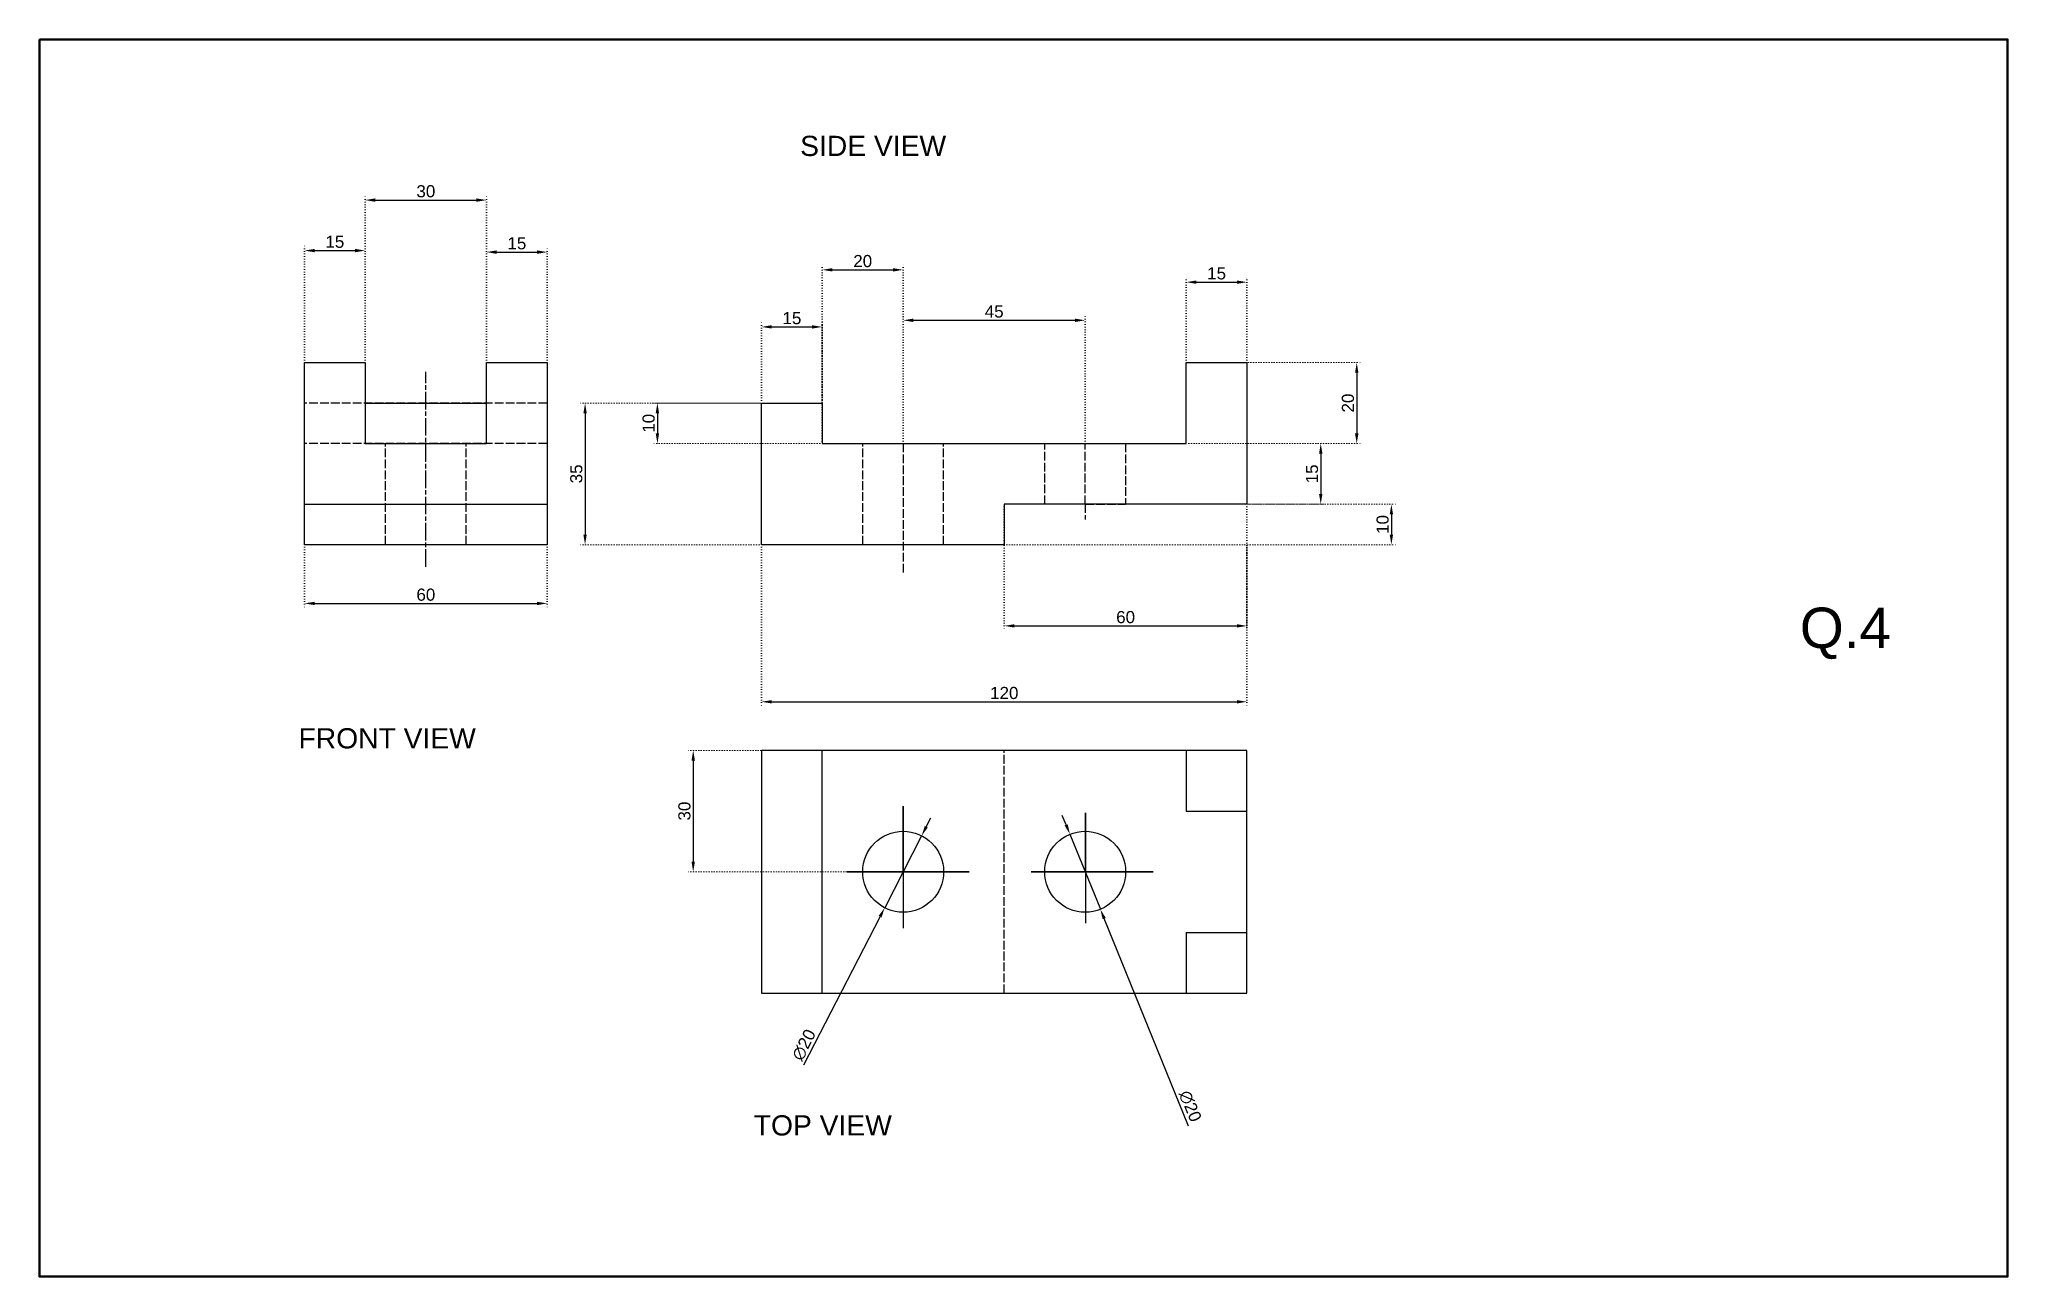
# Model space of a CAD drawing. Header units: millimetres. Extents: x 895 to 1985, y 570 to 1298.
# Drawn here: x 1498.5 to 1985.1, y 992.7 to 1298.5 of the extents above; entities that cross this region are included whole.
import ezdxf

# ---------------------------------------------------------------- set-up
doc = ezdxf.new("R2010")
doc.units = ezdxf.units.MM
doc.header["$LTSCALE"] = 0.18
for name, pattern in [('ACAD_ISO02W100', [15, 12, -3]), ('ACAD_ISO07W100', [3, 0, -3]), ('ACAD_ISO08W100', [36, 24, -3, 6, -3]), ('HIDDEN', [9.525, 6.35, -3.175])]:
    doc.linetypes.add(name, pattern=pattern)
doc.layers.add('DotDash', color=7, linetype='HIDDEN')
doc.layers.add('rectangle', color=7, linetype='Continuous', lineweight=50)
doc.styles.get("Standard").update_dxf_attribs({"font": 'arial.ttf'})
doc.dimstyles.new('ISO-25', dxfattribs={"dimtxt": 3, "dimasz": 2.5, "dimexe": 1.25, "dimexo": 0.625, "dimtad": 1, "dimtxsty": 'Standard', "dimcen": 2.5, "dimclrd": 3, "dimclre": 2, "dimadec": 0, "dimazin": 0, "dimtfac": 1, "dimtmove": 0, "dimatfit": 3, "dimfxl": 1, "dimlwd": 25, "dimlwe": 20, "dimarcsym": 0})

msp = doc.modelspace()

# ---------------------------------------------------------------- texts
at = {"lineweight": 25, "char_height": 5, "attachment_point": 1}
for s, width, insert in [('SIDE VIEW', 90.7446349, (1686.60515, 1274.6693)), ('FRONT VIEW', 51.2519279, (1562.5835, 1128.24929)), ('TOP VIEW', 72.3991493, (1675.13189, 1032.59473))]:
    msp.add_mtext_dynamic_manual_height_columns(s, width=width, gutter_width=12.5, heights=[0], dxfattribs=dict(at, insert=insert))
at = {"layer": 'DotDash', "insert": (1933.76559, 1158.05629), "char_height": 10, "attachment_point": 1}
msp.add_mtext_dynamic_manual_height_columns('Q.4', width=76.8035325, gutter_width=12.5, heights=[0], dxfattribs=at)

# ---------------------------------------------------------------- blocks, each defined once
blk = doc.blocks.new('*D36')
at = {"color": 3, "linetype": 'Continuous', "lineweight": 25, "transparency": 16777216}
for p, q in [((1752.36, 1104.35), (1751.42, 1106.67)), ((1753.31, 1102.04), (1760.83, 1083.51)), ((1782.61, 1029.92), (1761.78, 1081.19))]:
    blk.add_line(p, q, dxfattribs=at)
at = {"color": 3, "lineweight": 25, "transparency": 16777216}
for points in [[(1752.75, 1104.51), (1751.98, 1104.2), (1753.31, 1102.04)], [(1762.16, 1081.35), (1761.39, 1081.04), (1760.83, 1083.51)]]:
    blk.add_solid(points, dxfattribs=at)
at = {"layer": 'Defpoints', "color": 0, "lineweight": 25, "transparency": 16777216}
for p in [(1753.31, 1102.04), (1760.83, 1083.51)]:
    blk.add_point(p, dxfattribs=at)
at = {"color": 0, "transparency": 16777216, "insert": (1783.03, 1034.84), "char_height": 3, "attachment_point": 5, "rotation": 292.1133}
blk.add_mtext('∅20', dxfattribs=at)
blk = doc.blocks.new('*D37')
at = {"color": 2, "linetype": 'ACAD_ISO07W100', "lineweight": 20, "transparency": 16777216}
for p, q in [((1564.06, 1172.98), (1564.06, 1157.84)), ((1624.06, 1172.98), (1624.06, 1157.84))]:
    blk.add_line(p, q, dxfattribs=at)
at = {"color": 3, "linetype": 'Continuous', "lineweight": 25, "transparency": 16777216}
blk.add_line((1566.56, 1159.09), (1621.56, 1159.09), dxfattribs=at)
at = {"color": 3, "lineweight": 25, "transparency": 16777216}
for points in [[(1566.56, 1159.5), (1566.56, 1158.67), (1564.06, 1159.09)], [(1621.56, 1159.5), (1621.56, 1158.67), (1624.06, 1159.09)]]:
    blk.add_solid(points, dxfattribs=at)
at = {"layer": 'Defpoints', "color": 0, "lineweight": 25, "transparency": 16777216}
for p in [(1564.06, 1173.61), (1624.06, 1173.61), (1624.06, 1159.09)]:
    blk.add_point(p, dxfattribs=at)
at = {"color": 0, "transparency": 16777216, "insert": (1594.06, 1161.24), "char_height": 3, "attachment_point": 5}
blk.add_mtext('60', dxfattribs=at)
blk = doc.blocks.new('*D38')
at = {"color": 2, "linetype": 'ACAD_ISO07W100', "lineweight": 20, "transparency": 16777216}
for p, q in [((1782.7, 1218.61), (1825.46, 1218.61)), ((1782.7, 1198.61), (1825.46, 1198.61))]:
    blk.add_line(p, q, dxfattribs=at)
at = {"color": 3, "linetype": 'Continuous', "lineweight": 25, "transparency": 16777216}
blk.add_line((1824.21, 1216.11), (1824.21, 1201.11), dxfattribs=at)
at = {"color": 3, "lineweight": 25, "transparency": 16777216}
for points in [[(1823.79, 1216.11), (1824.63, 1216.11), (1824.21, 1218.61)], [(1823.79, 1201.11), (1824.63, 1201.11), (1824.21, 1198.61)]]:
    blk.add_solid(points, dxfattribs=at)
at = {"layer": 'Defpoints', "color": 0, "lineweight": 25, "transparency": 16777216}
for p in [(1782.07, 1218.61), (1782.07, 1198.61), (1824.21, 1198.61)]:
    blk.add_point(p, dxfattribs=at)
at = {"color": 0, "transparency": 16777216, "insert": (1822.05, 1208.61), "char_height": 3, "attachment_point": 5, "rotation": 90}
blk.add_mtext('20', dxfattribs=at)
blk = doc.blocks.new('*D39')
at = {"color": 2, "linetype": 'ACAD_ISO07W100', "lineweight": 20, "transparency": 16777216}
for p, q in [((1782.07, 1219.23), (1782.07, 1239.74)), ((1797.07, 1219.23), (1797.07, 1239.74))]:
    blk.add_line(p, q, dxfattribs=at)
at = {"color": 3, "linetype": 'Continuous', "lineweight": 25, "transparency": 16777216}
blk.add_line((1784.57, 1238.49), (1794.57, 1238.49), dxfattribs=at)
at = {"color": 3, "lineweight": 25, "transparency": 16777216}
for points in [[(1784.57, 1238.91), (1784.57, 1238.07), (1782.07, 1238.49)], [(1794.57, 1238.91), (1794.57, 1238.07), (1797.07, 1238.49)]]:
    blk.add_solid(points, dxfattribs=at)
at = {"layer": 'Defpoints', "color": 0, "lineweight": 25, "transparency": 16777216}
for p in [(1797.07, 1238.49), (1782.07, 1218.61), (1797.07, 1218.61)]:
    blk.add_point(p, dxfattribs=at)
at = {"color": 0, "transparency": 16777216, "insert": (1789.57, 1240.65), "char_height": 3, "attachment_point": 5}
blk.add_mtext('15', dxfattribs=at)
blk = doc.blocks.new('*D40')
at = {"color": 2, "linetype": 'ACAD_ISO07W100', "lineweight": 20, "transparency": 16777216}
for p, q in [((1782.7, 1198.61), (1816.56, 1198.61)), ((1782.7, 1183.61), (1816.56, 1183.61))]:
    blk.add_line(p, q, dxfattribs=at)
at = {"color": 3, "linetype": 'Continuous', "lineweight": 25, "transparency": 16777216}
blk.add_line((1815.31, 1196.11), (1815.31, 1186.11), dxfattribs=at)
at = {"color": 3, "lineweight": 25, "transparency": 16777216}
for points in [[(1814.9, 1196.11), (1815.73, 1196.11), (1815.31, 1198.61)], [(1814.9, 1186.11), (1815.73, 1186.11), (1815.31, 1183.61)]]:
    blk.add_solid(points, dxfattribs=at)
at = {"layer": 'Defpoints', "color": 0, "lineweight": 25, "transparency": 16777216}
for p in [(1782.07, 1198.61), (1782.07, 1183.61), (1815.31, 1183.61)]:
    blk.add_point(p, dxfattribs=at)
at = {"color": 0, "transparency": 16777216, "insert": (1813.16, 1191.11), "char_height": 3, "attachment_point": 5, "rotation": 90}
blk.add_mtext('15', dxfattribs=at)
blk = doc.blocks.new('*D41')
at = {"color": 2, "linetype": 'ACAD_ISO07W100', "lineweight": 20, "transparency": 16777216}
for p, q in [((1737.7, 1183.61), (1834.03, 1183.61)), ((1737.7, 1173.61), (1834.03, 1173.61))]:
    blk.add_line(p, q, dxfattribs=at)
at = {"color": 3, "linetype": 'Continuous', "lineweight": 25, "transparency": 16777216}
blk.add_line((1832.78, 1181.11), (1832.78, 1176.11), dxfattribs=at)
at = {"color": 3, "lineweight": 25, "transparency": 16777216}
for points in [[(1832.36, 1181.11), (1833.19, 1181.11), (1832.78, 1183.61)], [(1832.36, 1176.11), (1833.19, 1176.11), (1832.78, 1173.61)]]:
    blk.add_solid(points, dxfattribs=at)
at = {"layer": 'Defpoints', "color": 0, "lineweight": 25, "transparency": 16777216}
for p in [(1737.07, 1183.61), (1737.07, 1173.61), (1832.78, 1173.61)]:
    blk.add_point(p, dxfattribs=at)
at = {"color": 0, "transparency": 16777216, "insert": (1830.62, 1178.61), "char_height": 3, "attachment_point": 5, "rotation": 90}
blk.add_mtext('10', dxfattribs=at)
blk = doc.blocks.new('*D42')
at = {"color": 2, "linetype": 'ACAD_ISO07W100', "lineweight": 20, "transparency": 16777216}
for p, q in [((1691.45, 1208.61), (1650.06, 1208.61)), ((1691.45, 1198.61), (1650.06, 1198.61))]:
    blk.add_line(p, q, dxfattribs=at)
at = {"color": 3, "linetype": 'Continuous', "lineweight": 25, "transparency": 16777216}
blk.add_line((1651.31, 1206.11), (1651.31, 1201.11), dxfattribs=at)
at = {"color": 3, "lineweight": 25, "transparency": 16777216}
for points in [[(1650.89, 1206.11), (1651.72, 1206.11), (1651.31, 1208.61)], [(1650.89, 1201.11), (1651.72, 1201.11), (1651.31, 1198.61)]]:
    blk.add_solid(points, dxfattribs=at)
at = {"layer": 'Defpoints', "color": 0, "lineweight": 25, "transparency": 16777216}
for p in [(1692.07, 1208.61), (1651.31, 1198.61), (1692.07, 1198.61)]:
    blk.add_point(p, dxfattribs=at)
at = {"color": 0, "transparency": 16777216, "insert": (1649.15, 1203.61), "char_height": 3, "attachment_point": 5, "rotation": 90}
blk.add_mtext('10', dxfattribs=at)
blk = doc.blocks.new('*D43')
at = {"color": 2, "linetype": 'ACAD_ISO07W100', "lineweight": 20, "transparency": 16777216}
for p, q in [((1676.45, 1208.61), (1632.18, 1208.61)), ((1676.45, 1173.61), (1632.18, 1173.61))]:
    blk.add_line(p, q, dxfattribs=at)
at = {"color": 3, "linetype": 'Continuous', "lineweight": 25, "transparency": 16777216}
blk.add_line((1633.43, 1206.11), (1633.43, 1176.11), dxfattribs=at)
at = {"color": 3, "lineweight": 25, "transparency": 16777216}
for points in [[(1633.01, 1206.11), (1633.84, 1206.11), (1633.43, 1208.61)], [(1633.01, 1176.11), (1633.84, 1176.11), (1633.43, 1173.61)]]:
    blk.add_solid(points, dxfattribs=at)
at = {"layer": 'Defpoints', "color": 0, "lineweight": 25, "transparency": 16777216}
for p in [(1677.07, 1208.61), (1633.43, 1173.61), (1677.07, 1173.61)]:
    blk.add_point(p, dxfattribs=at)
at = {"color": 0, "transparency": 16777216, "insert": (1631.27, 1191.11), "char_height": 3, "attachment_point": 5, "rotation": 90}
blk.add_mtext('35', dxfattribs=at)
blk = doc.blocks.new('*D44')
at = {"color": 2, "linetype": 'ACAD_ISO07W100', "lineweight": 20, "transparency": 16777216}
for p, q in [((1677.07, 1209.23), (1677.07, 1228.68)), ((1692.07, 1209.23), (1692.07, 1228.68))]:
    blk.add_line(p, q, dxfattribs=at)
at = {"color": 3, "linetype": 'Continuous', "lineweight": 25, "transparency": 16777216}
blk.add_line((1679.57, 1227.43), (1689.57, 1227.43), dxfattribs=at)
at = {"color": 3, "lineweight": 25, "transparency": 16777216}
for points in [[(1679.57, 1227.85), (1679.57, 1227.02), (1677.07, 1227.43)], [(1689.57, 1227.85), (1689.57, 1227.02), (1692.07, 1227.43)]]:
    blk.add_solid(points, dxfattribs=at)
at = {"layer": 'Defpoints', "color": 0, "lineweight": 25, "transparency": 16777216}
for p in [(1692.07, 1227.43), (1677.07, 1208.61), (1692.07, 1208.61)]:
    blk.add_point(p, dxfattribs=at)
at = {"color": 0, "transparency": 16777216, "insert": (1684.57, 1229.59), "char_height": 3, "attachment_point": 5}
blk.add_mtext('15', dxfattribs=at)
blk = doc.blocks.new('*D45')
at = {"color": 2, "linetype": 'ACAD_ISO07W100', "lineweight": 20, "transparency": 16777216}
for p, q in [((1737.07, 1182.98), (1737.07, 1152.29)), ((1797.07, 1182.98), (1797.07, 1152.29))]:
    blk.add_line(p, q, dxfattribs=at)
at = {"color": 3, "linetype": 'Continuous', "lineweight": 25, "transparency": 16777216}
blk.add_line((1739.57, 1153.54), (1794.57, 1153.54), dxfattribs=at)
at = {"color": 3, "lineweight": 25, "transparency": 16777216}
for points in [[(1739.57, 1153.95), (1739.57, 1153.12), (1737.07, 1153.54)], [(1794.57, 1153.95), (1794.57, 1153.12), (1797.07, 1153.54)]]:
    blk.add_solid(points, dxfattribs=at)
at = {"layer": 'Defpoints', "color": 0, "lineweight": 25, "transparency": 16777216}
for p in [(1737.07, 1183.61), (1797.07, 1183.61), (1797.07, 1153.54)]:
    blk.add_point(p, dxfattribs=at)
at = {"color": 0, "transparency": 16777216, "insert": (1767.07, 1155.69), "char_height": 3, "attachment_point": 5}
blk.add_mtext('60', dxfattribs=at)
blk = doc.blocks.new('*D46')
at = {"color": 2, "linetype": 'ACAD_ISO07W100', "lineweight": 20, "transparency": 16777216}
for p, q in [((1677.07, 1172.98), (1677.07, 1133.54)), ((1797.07, 1172.98), (1797.07, 1133.54))]:
    blk.add_line(p, q, dxfattribs=at)
at = {"color": 3, "linetype": 'Continuous', "lineweight": 25, "transparency": 16777216}
blk.add_line((1679.57, 1134.79), (1794.57, 1134.79), dxfattribs=at)
at = {"color": 3, "lineweight": 25, "transparency": 16777216}
for points in [[(1679.57, 1135.2), (1679.57, 1134.37), (1677.07, 1134.79)], [(1794.57, 1135.2), (1794.57, 1134.37), (1797.07, 1134.79)]]:
    blk.add_solid(points, dxfattribs=at)
at = {"layer": 'Defpoints', "color": 0, "lineweight": 25, "transparency": 16777216}
for p in [(1677.07, 1173.61), (1797.07, 1173.61), (1797.07, 1134.79)]:
    blk.add_point(p, dxfattribs=at)
at = {"color": 0, "transparency": 16777216, "insert": (1737.07, 1136.94), "char_height": 3, "attachment_point": 5}
blk.add_mtext('120', dxfattribs=at)
blk = doc.blocks.new('*D47')
at = {"color": 2, "linetype": 'ACAD_ISO07W100', "lineweight": 20, "transparency": 16777216}
for p, q in [((1564.06, 1219.23), (1564.06, 1247.55)), ((1579.06, 1219.23), (1579.06, 1247.55))]:
    blk.add_line(p, q, dxfattribs=at)
at = {"color": 3, "linetype": 'Continuous', "lineweight": 25, "transparency": 16777216}
blk.add_line((1566.56, 1246.3), (1576.56, 1246.3), dxfattribs=at)
at = {"color": 3, "lineweight": 25, "transparency": 16777216}
for points in [[(1566.56, 1246.72), (1566.56, 1245.88), (1564.06, 1246.3)], [(1576.56, 1246.72), (1576.56, 1245.88), (1579.06, 1246.3)]]:
    blk.add_solid(points, dxfattribs=at)
at = {"layer": 'Defpoints', "color": 0, "lineweight": 25, "transparency": 16777216}
for p in [(1579.06, 1246.3), (1564.06, 1218.61), (1579.06, 1218.61)]:
    blk.add_point(p, dxfattribs=at)
at = {"color": 0, "transparency": 16777216, "insert": (1571.56, 1248.46), "char_height": 3, "attachment_point": 5}
blk.add_mtext('15', dxfattribs=at)
blk = doc.blocks.new('*D48')
at = {"color": 2, "linetype": 'ACAD_ISO07W100', "lineweight": 20, "transparency": 16777216}
for p, q in [((1609.06, 1219.23), (1609.06, 1247.17)), ((1624.06, 1219.23), (1624.06, 1247.17))]:
    blk.add_line(p, q, dxfattribs=at)
at = {"color": 3, "linetype": 'Continuous', "lineweight": 25, "transparency": 16777216}
blk.add_line((1611.56, 1245.92), (1621.56, 1245.92), dxfattribs=at)
at = {"color": 3, "lineweight": 25, "transparency": 16777216}
for points in [[(1611.56, 1246.34), (1611.56, 1245.5), (1609.06, 1245.92)], [(1621.56, 1246.34), (1621.56, 1245.5), (1624.06, 1245.92)]]:
    blk.add_solid(points, dxfattribs=at)
at = {"layer": 'Defpoints', "color": 0, "lineweight": 25, "transparency": 16777216}
for p in [(1624.06, 1245.92), (1609.06, 1218.61), (1624.06, 1218.61)]:
    blk.add_point(p, dxfattribs=at)
at = {"color": 0, "transparency": 16777216, "insert": (1616.56, 1248.08), "char_height": 3, "attachment_point": 5}
blk.add_mtext('15', dxfattribs=at)
blk = doc.blocks.new('*D49')
at = {"color": 2, "linetype": 'ACAD_ISO07W100', "lineweight": 20, "transparency": 16777216}
for p, q in [((1579.06, 1219.23), (1579.06, 1260.03)), ((1609.06, 1219.23), (1609.06, 1260.03))]:
    blk.add_line(p, q, dxfattribs=at)
at = {"color": 3, "linetype": 'Continuous', "lineweight": 25, "transparency": 16777216}
blk.add_line((1581.56, 1258.78), (1606.56, 1258.78), dxfattribs=at)
at = {"color": 3, "lineweight": 25, "transparency": 16777216}
for points in [[(1581.56, 1259.2), (1581.56, 1258.36), (1579.06, 1258.78)], [(1606.56, 1259.2), (1606.56, 1258.36), (1609.06, 1258.78)]]:
    blk.add_solid(points, dxfattribs=at)
at = {"layer": 'Defpoints', "color": 0, "lineweight": 25, "transparency": 16777216}
for p in [(1609.06, 1258.78), (1579.06, 1218.61), (1609.06, 1218.61)]:
    blk.add_point(p, dxfattribs=at)
at = {"color": 0, "transparency": 16777216, "insert": (1594.06, 1260.94), "char_height": 3, "attachment_point": 5}
blk.add_mtext('30', dxfattribs=at)
blk = doc.blocks.new('*D50')
at = {"color": 2, "linetype": 'ACAD_ISO07W100', "lineweight": 20, "transparency": 16777216}
for p, q in [((1711.45, 1122.77), (1658.91, 1122.77)), ((1711.45, 1092.77), (1658.91, 1092.77))]:
    blk.add_line(p, q, dxfattribs=at)
at = {"color": 3, "linetype": 'Continuous', "lineweight": 25, "transparency": 16777216}
blk.add_line((1660.16, 1120.27), (1660.16, 1095.27), dxfattribs=at)
at = {"color": 3, "linetype": 'ACAD_ISO02W100', "lineweight": 25, "transparency": 16777216}
for points in [[(1659.74, 1120.27), (1660.58, 1120.27), (1660.16, 1122.77)], [(1659.74, 1095.27), (1660.58, 1095.27), (1660.16, 1092.77)]]:
    blk.add_solid(points, dxfattribs=at)
at = {"layer": 'Defpoints', "color": 0, "linetype": 'ACAD_ISO02W100', "lineweight": 25, "transparency": 16777216}
for p in [(1712.07, 1122.77), (1660.16, 1092.77), (1712.07, 1092.77)]:
    blk.add_point(p, dxfattribs=at)
at = {"color": 0, "linetype": 'ACAD_ISO02W100', "transparency": 16777216, "insert": (1658, 1107.77), "char_height": 3, "attachment_point": 5, "rotation": 90}
blk.add_mtext('30', dxfattribs=at)
blk = doc.blocks.new('*D51')
at = {"color": 3, "linetype": 'Continuous', "lineweight": 25, "transparency": 16777216}
for p, q in [((1717.78, 1103.89), (1718.93, 1106.11)), ((1716.64, 1101.67), (1707.5, 1083.88)), ((1687.54, 1045.04), (1706.36, 1081.66))]:
    blk.add_line(p, q, dxfattribs=at)
at = {"color": 3, "linetype": 'ACAD_ISO02W100', "lineweight": 25, "transparency": 16777216}
for points in [[(1717.41, 1104.08), (1718.16, 1103.7), (1716.64, 1101.67)], [(1705.99, 1081.85), (1706.73, 1081.47), (1707.5, 1083.88)]]:
    blk.add_solid(points, dxfattribs=at)
at = {"layer": 'Defpoints', "color": 0, "linetype": 'ACAD_ISO02W100', "lineweight": 25, "transparency": 16777216}
for p in [(1716.64, 1101.67), (1707.5, 1083.88)]:
    blk.add_point(p, dxfattribs=at)
at = {"color": 0, "linetype": 'ACAD_ISO02W100', "transparency": 16777216, "insert": (1687.55, 1049.98), "char_height": 3, "attachment_point": 5, "rotation": 62.7958}
blk.add_mtext('∅20', dxfattribs=at)
blk = doc.blocks.new('*D52')
at = {"color": 2, "linetype": 'ACAD_ISO07W100', "lineweight": 20, "transparency": 16777216}
for p, q in [((1692.07, 1199.23), (1692.07, 1242.79)), ((1712.07, 1199.23), (1712.07, 1242.79))]:
    blk.add_line(p, q, dxfattribs=at)
at = {"color": 3, "linetype": 'Continuous', "lineweight": 25, "transparency": 16777216}
blk.add_line((1694.57, 1241.54), (1709.57, 1241.54), dxfattribs=at)
at = {"color": 3, "linetype": 'ByBlock', "lineweight": 25, "transparency": 16777216}
for points in [[(1694.57, 1241.95), (1694.57, 1241.12), (1692.07, 1241.54)], [(1709.57, 1241.95), (1709.57, 1241.12), (1712.07, 1241.54)]]:
    blk.add_solid(points, dxfattribs=at)
at = {"layer": 'Defpoints', "color": 0, "linetype": 'ByBlock', "lineweight": 25, "transparency": 16777216}
for p in [(1712.07, 1241.54), (1692.07, 1198.61), (1712.07, 1198.61)]:
    blk.add_point(p, dxfattribs=at)
at = {"color": 0, "linetype": 'ByBlock', "transparency": 16777216, "insert": (1702.07, 1243.69), "char_height": 3, "attachment_point": 5}
blk.add_mtext('20', dxfattribs=at)
blk = doc.blocks.new('*D53')
at = {"color": 2, "linetype": 'ACAD_ISO07W100', "lineweight": 20, "transparency": 16777216}
for p, q in [((1712.07, 1199.23), (1712.07, 1230.32)), ((1757.07, 1199.23), (1757.07, 1230.32))]:
    blk.add_line(p, q, dxfattribs=at)
at = {"color": 3, "linetype": 'Continuous', "lineweight": 25, "transparency": 16777216}
blk.add_line((1714.57, 1229.07), (1754.57, 1229.07), dxfattribs=at)
at = {"color": 3, "linetype": 'ByBlock', "lineweight": 25, "transparency": 16777216}
for points in [[(1714.57, 1229.48), (1714.57, 1228.65), (1712.07, 1229.07)], [(1754.57, 1229.48), (1754.57, 1228.65), (1757.07, 1229.07)]]:
    blk.add_solid(points, dxfattribs=at)
at = {"layer": 'Defpoints', "color": 0, "linetype": 'ByBlock', "lineweight": 25, "transparency": 16777216}
for p in [(1757.07, 1229.07), (1712.07, 1198.61), (1757.07, 1198.61)]:
    blk.add_point(p, dxfattribs=at)
at = {"color": 0, "linetype": 'ByBlock', "transparency": 16777216, "insert": (1734.57, 1231.22), "char_height": 3, "attachment_point": 5}
blk.add_mtext('45', dxfattribs=at)

# ---------------------------------------------------------------- dimensions: what is measured, and where the dimension line sits
dim = msp.add_linear_dim(base=(1609.06315, 1258.78118), p1=(1579.06315, 1218.60881), p2=(1609.06315, 1218.60881), dimstyle='ISO-25')
dim.commit()
dim.dimension.update_dxf_attribs({"geometry": '*D49', "text_midpoint": (1594.06315, 1258.78118), "dimtype": 160})
for base, p1, p2, picture, middle in [((1579.06315, 1246.30011), (1564.06315, 1218.60881), (1579.06315, 1218.60881), '*D47', (1571.56315, 1248.45683)), ((1624.06315, 1245.92012), (1609.06315, 1218.60881), (1624.06315, 1218.60881), '*D48', (1616.56315, 1248.07684)), ((1797.07016, 1238.4897), (1782.07016, 1218.60881), (1797.07016, 1218.60881), '*D39', (1789.57016, 1240.64642)), ((1692.07016, 1227.43207), (1677.07016, 1208.60881), (1692.07016, 1208.60881), '*D44', (1684.57016, 1229.58878)), ((1797.07016, 1153.53592), (1737.07016, 1183.60881), (1797.07016, 1183.60881), '*D45', (1767.07016, 1155.69264)), ((1624.06315, 1159.08622), (1564.06315, 1173.60881), (1624.06315, 1173.60881), '*D37', (1594.06315, 1161.24294)), ((1797.07016, 1134.78616), (1677.07016, 1173.60881), (1797.07016, 1173.60881), '*D46', (1737.07016, 1136.94287))]:
    dim = msp.add_linear_dim(base=base, p1=p1, p2=p2, dimstyle='ISO-25')
    dim.commit()
    dim.dimension.update_dxf_attribs({"geometry": picture, "text_midpoint": middle})
at = {"linetype": 'ByBlock'}
for base, p1, p2, picture, middle in [((1712.07016, 1241.5375), (1692.07016, 1198.60881), (1712.07016, 1198.60881), '*D52', (1702.07016, 1243.69422)), ((1757.07016, 1229.0658), (1712.07016, 1198.60881), (1757.07016, 1198.60881), '*D53', (1734.57016, 1231.21638))]:
    dim = msp.add_linear_dim(base=base, p1=p1, p2=p2, dimstyle='ISO-25', dxfattribs=at)
    dim.commit()
    dim.dimension.update_dxf_attribs({"geometry": picture, "text_midpoint": middle})
for base, p1, p2, picture, middle in [((1824.20882, 1198.60881), (1782.07016, 1218.60881), (1782.07016, 1198.60881), '*D38', (1822.0521, 1208.60881)), ((1633.42582, 1173.60881), (1677.07016, 1208.60881), (1677.07016, 1173.60881), '*D43', (1631.26807, 1191.10881)), ((1651.30775, 1198.60881), (1692.07016, 1208.60881), (1692.07016, 1198.60881), '*D42', (1649.15103, 1203.60881)), ((1832.77629, 1173.60881), (1737.07016, 1183.60881), (1737.07016, 1173.60881), '*D41', (1830.61957, 1178.60881))]:
    dim = msp.add_linear_dim(base=base, p1=p1, p2=p2, angle=90, dimstyle='ISO-25')
    dim.commit()
    dim.dimension.update_dxf_attribs({"geometry": picture, "text_midpoint": middle})
dim = msp.add_linear_dim(base=(1815.31234, 1183.60881), p1=(1782.07016, 1198.60881), p2=(1782.07016, 1183.60881), angle=90, dimstyle='ISO-25')
dim.commit()
dim.dimension.update_dxf_attribs({"geometry": '*D40', "text_midpoint": (1815.31234, 1191.10881), "dimtype": 160})
at = {"linetype": 'ACAD_ISO02W100'}
dim = msp.add_linear_dim(base=(1660.16104, 1092.77307), p1=(1712.07016, 1122.77307), p2=(1712.07016, 1092.77307), angle=90, dimstyle='ISO-25', dxfattribs=at)
dim.commit()
dim.dimension.update_dxf_attribs({"geometry": '*D50', "text_midpoint": (1658.0033, 1107.77307)})
dim = msp.add_diameter_dim_2p(p1=(1716.64179, 1101.66689), p2=(1707.49852, 1083.87924), dimstyle='ISO-25', dxfattribs=at)
dim.commit()
dim.dimension.update_dxf_attribs({"geometry": '*D51', "text_midpoint": (1689.54774, 1048.95713), "dimtype": 163})
dim = msp.add_diameter_dim_2p(p1=(1753.30576, 1102.03748), p2=(1760.83455, 1083.50865), dimstyle='ISO-25')
dim.commit()
dim.dimension.update_dxf_attribs({"geometry": '*D36', "text_midpoint": (1780.9538, 1033.99396), "dimtype": 163})

# ---------------------------------------------------------------- linework, layer by layer
for p, q in [((1564.06315, 1173.60881), (1564.06315, 1218.60881)), ((1564.06315, 1218.60881), (1579.06315, 1218.60881)), ((1579.06315, 1218.60881), (1579.06315, 1198.60881)), ((1609.06315, 1198.60881), (1609.06315, 1218.60881)), ((1609.06315, 1218.60881), (1624.06315, 1218.60881)), ((1624.06315, 1218.60881), (1624.06315, 1173.60881)), ((1782.07016, 1198.60881), (1782.07016, 1218.60881)), ((1782.07016, 1218.60881), (1797.07016, 1218.60881)), ((1797.07016, 1218.60881), (1797.07016, 1183.60881)), ((1579.06315, 1208.60881), (1609.06315, 1208.60881)), ((1677.07016, 1173.60881), (1677.07016, 1208.60881)), ((1677.07016, 1208.60881), (1692.07016, 1208.60881)), ((1692.07016, 1208.60881), (1692.07016, 1198.60881)), ((1579.06315, 1198.60881), (1609.06315, 1198.60881)), ((1692.07016, 1198.60881), (1782.07016, 1198.60881)), ((1564.06315, 1183.60881), (1624.06315, 1183.60881)), ((1797.07016, 1183.60881), (1737.07016, 1183.60881)), ((1737.07016, 1183.60881), (1737.07016, 1173.60881)), ((1624.06315, 1173.60881), (1564.06315, 1173.60881)), ((1737.07016, 1173.60881), (1677.07016, 1173.60881)), ((1692.07016, 1062.77307), (1692.07016, 1122.77307)), ((1782.07016, 1122.77307), (1782.07016, 1107.77307)), ((1712.07016, 1092.77307), (1712.07016, 1108.94245)), ((1712.07016, 1108.94245), (1712.07016, 1082.77307)), ((1757.16016, 1092.77307), (1757.16016, 1107.35735)), ((1757.16016, 1107.35735), (1757.16016, 1080.07728)), ((1782.07016, 1107.77307), (1797.07016, 1107.77307)), ((1728.40782, 1092.77307), (1698.25559, 1092.77307)), ((1698.25559, 1092.77307), (1712.07016, 1092.77307)), ((1712.07016, 1092.77307), (1728.40782, 1092.77307)), ((1773.84905, 1092.77307), (1743.74946, 1092.77307)), ((1743.74946, 1092.77307), (1757.16016, 1092.77307)), ((1756.98016, 1092.77307), (1773.84905, 1092.77307)), ((1712.07016, 1082.77307), (1712.07016, 1078.81469)), ((1782.07016, 1077.77307), (1782.07016, 1062.77307)), ((1782.07016, 1077.77307), (1797.07016, 1077.77307))]:
    msp.add_line(p, q)
at = {"linetype": 'ACAD_ISO08W100'}
msp.add_line((1594.06315, 1168.17471), (1594.06315, 1216.31956), dxfattribs=at)
at = {"linetype": 'ACAD_ISO02W100'}
for p, q in [((1624.06315, 1208.60881), (1564.06315, 1208.60881)), ((1624.06315, 1198.60881), (1564.06315, 1198.60881)), ((1584.06315, 1173.60881), (1584.06315, 1198.60881)), ((1604.06315, 1173.60881), (1604.06315, 1198.60881)), ((1702.07016, 1173.60881), (1702.07016, 1198.60881)), ((1712.07016, 1198.60881), (1712.07016, 1166.75685)), ((1722.07016, 1173.60881), (1722.07016, 1198.60881)), ((1747.07016, 1183.60881), (1747.07016, 1198.60881)), ((1757.07016, 1183.60881), (1757.07016, 1198.60881)), ((1767.07016, 1198.60881), (1767.07016, 1183.60881)), ((1757.07016, 1183.60881), (1767.07016, 1183.60881)), ((1757.07016, 1183.60881), (1757.07016, 1179.85641)), ((1737.07016, 1062.77307), (1737.07016, 1122.77307))]:
    msp.add_line(p, q, dxfattribs=at)
msp.add_lwpolyline([(1677.07016, 1062.77307), (1797.07016, 1062.77307), (1797.07016, 1122.77307), (1677.07016, 1122.77307)], close=True)
for centre in [(1712.07016, 1092.77307), (1757.07016, 1092.77307)]:
    msp.add_circle(centre, 10)
at = {"layer": 'rectangle'}
msp.add_lwpolyline([(1498.50668, 1298.4957), (1985.13821, 1298.4957), (1985.13821, 992.71029), (1498.50668, 992.71029)], close=True, dxfattribs=at)

msp.set_redraw_order([(e.dxf.handle, doc.entitydb.next_handle()) for e in msp.query("TEXT MTEXT ATTDEF DIMENSION ARC_DIMENSION")])  # texts and dimensions are drawn at this point

doc.saveas('drawing.dxf')
